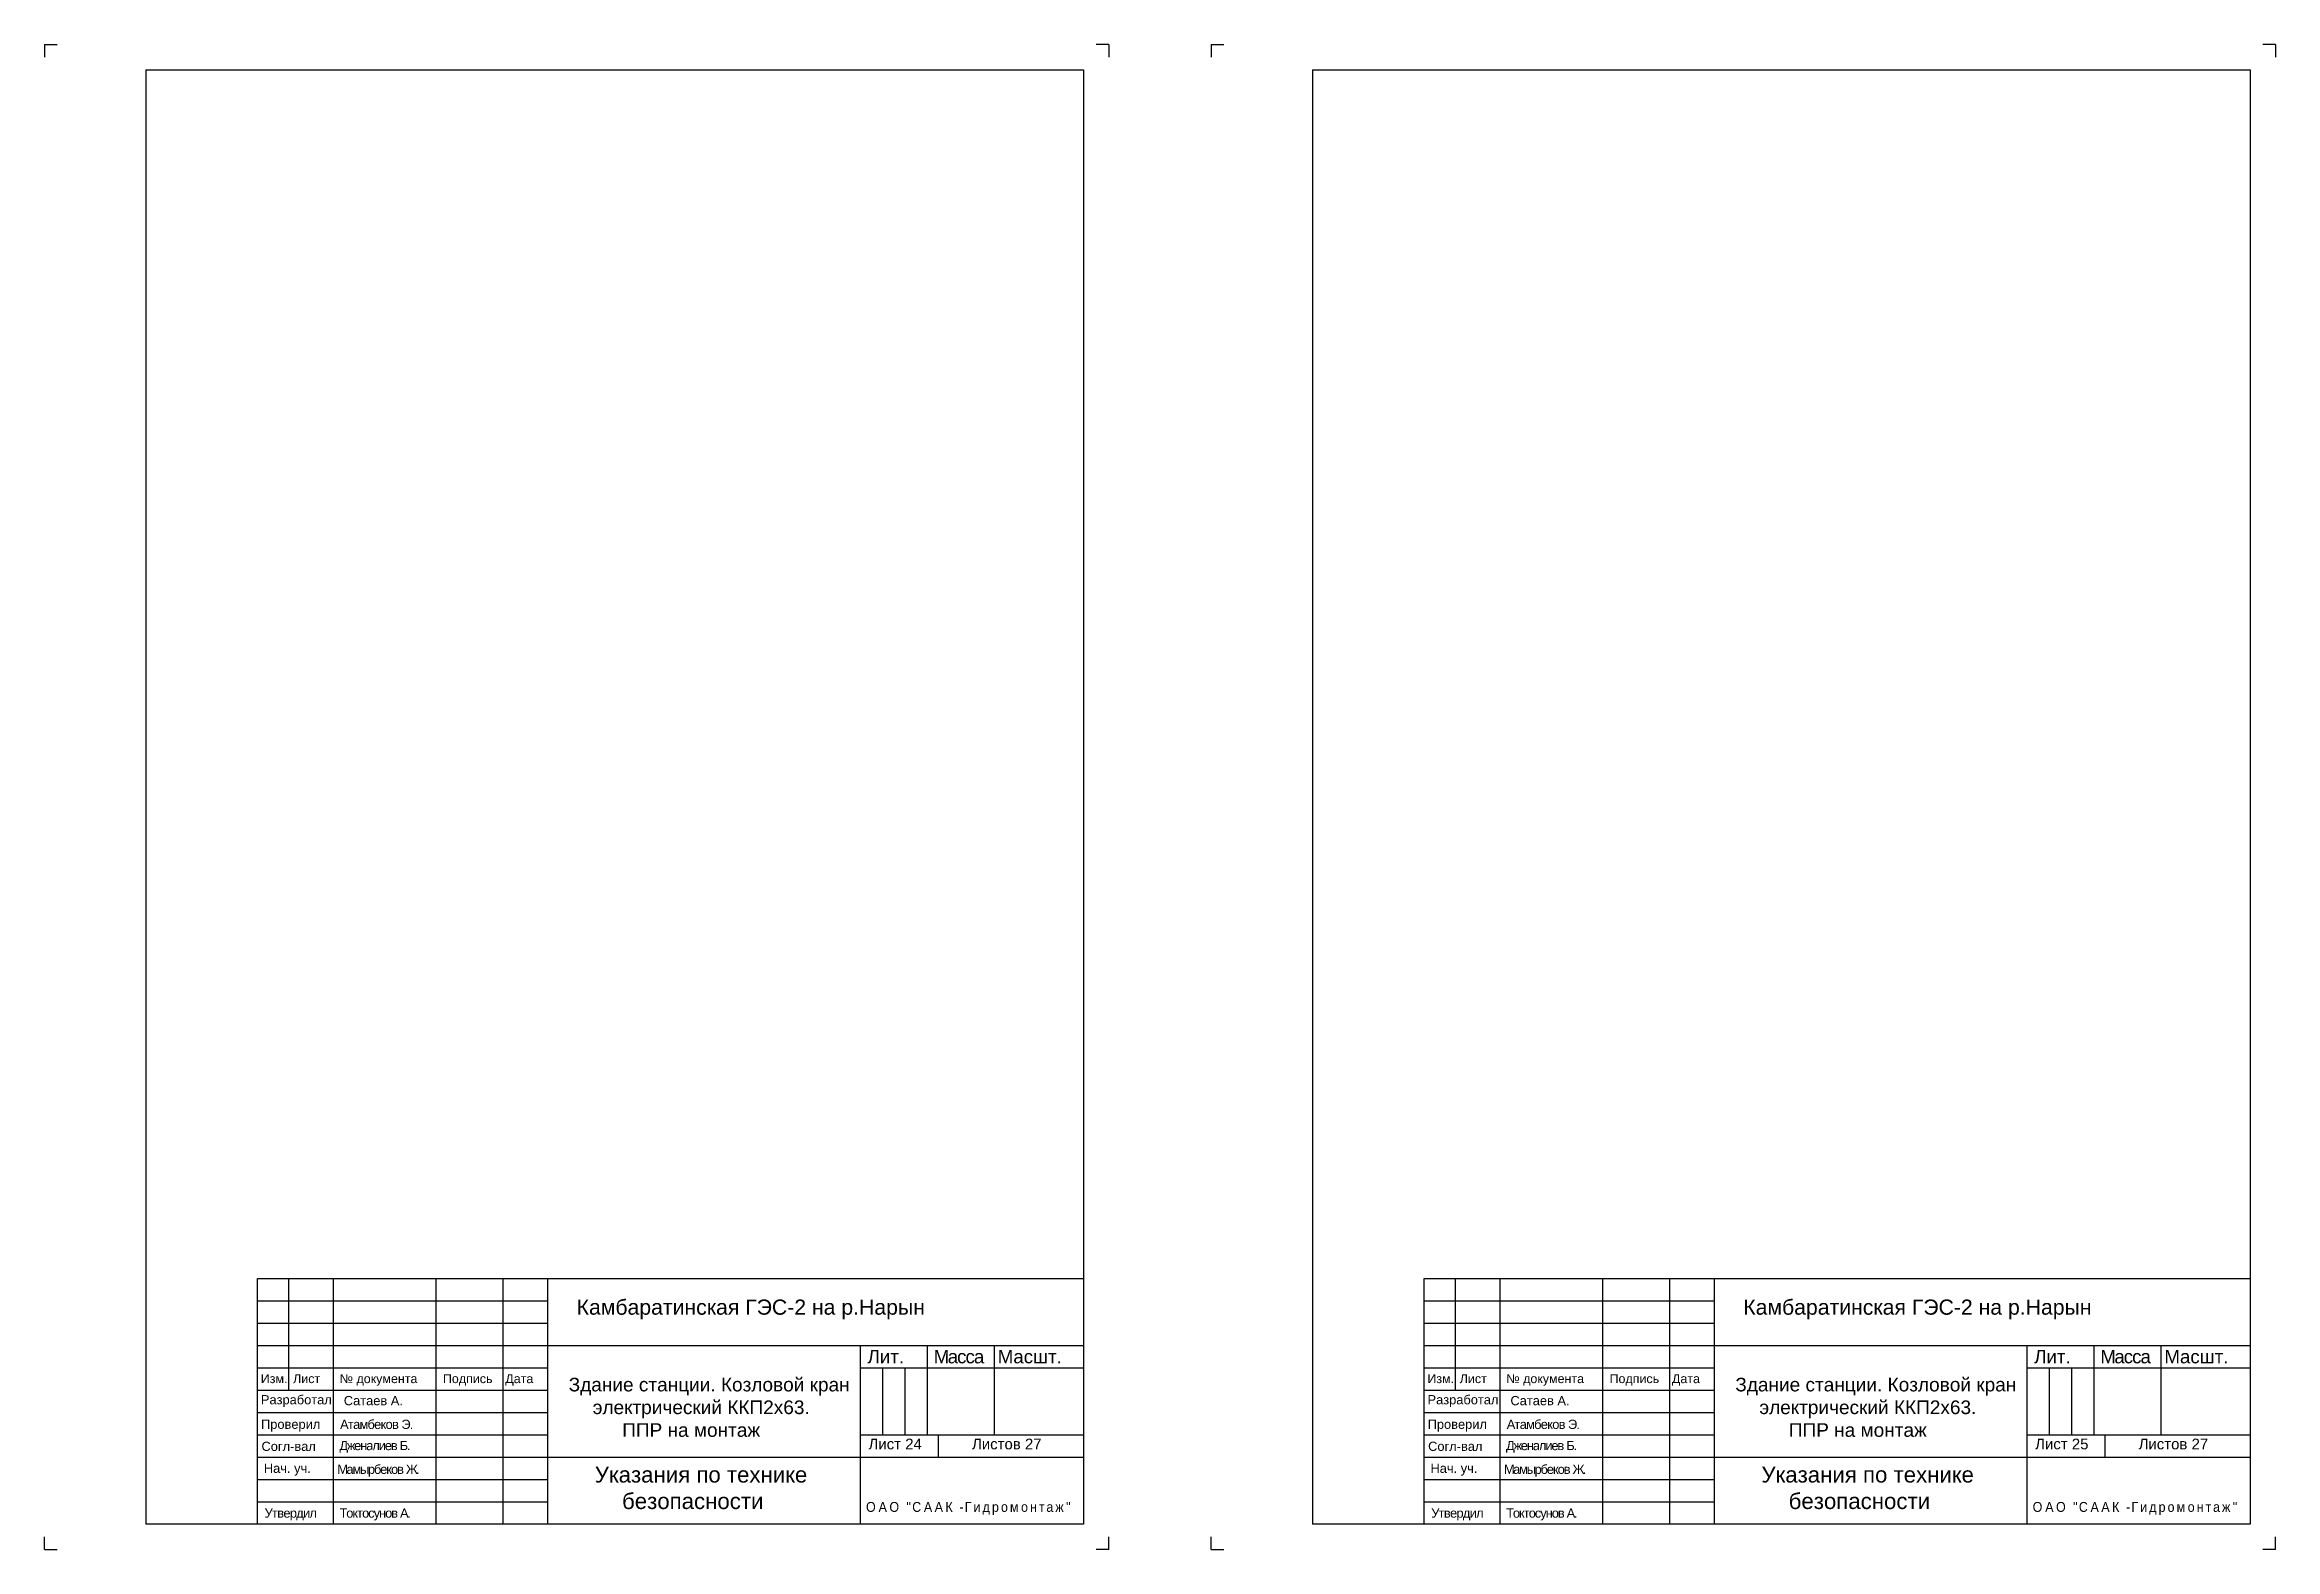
# Model space of a CAD drawing. Header units: millimetres. Extents: x 155577 to 993706, y -295114 to -113927.
# Drawn here: x 911737 to 950961, y -281433 to -254971 of the extents above; entities that cross this region are included whole.
import ezdxf

# ---------------------------------------------------------------- set-up
doc = ezdxf.new("R2010")
doc.units = ezdxf.units.MM
doc.styles.add('rom', font='times.ttf')
doc.styles.get("Standard").update_dxf_attribs({"font": 'arial.ttf'})

msp = doc.modelspace()

# ---------------------------------------------------------------- texts
at = {"attachment_point": 1}
for s, insert, char_height, width in [('Камбаратинская ГЭС-2 на р.Нарын', (921092.278, -277039.685), 266.87572, 9245.64126), ('Камбаратинская ГЭС-2 на р.Нарын', (941605.624, -277039.685), 266.87572, 9245.64126), ('{\\H1.5x;Лит.}', (926206.595, -277925.881), 156.98572, 731.31139), ('{\\H1.5x;\\T0.9;Масса}', (927369.807, -277925.881), 156.98572, 731.31139), ('{\\H1.5x;Масшт.}', (928495.932, -277925.881), 156.98572, 731.31139), ('{\\H1.5x;Лит.}', (946719.941, -277925.881), 156.98572, 731.31139), ('{\\H1.5x;\\T0.9;Масса}', (947883.153, -277925.881), 156.98572, 731.31139), ('{\\H1.5x;Масшт.}', (949009.278, -277925.881), 156.98572, 731.31139), ('Изм.', (915538.173, -278352.179), 156.9857, 1845.05403), ('Лист', (916105.846, -278352.179), 156.9857, 1845.05403), ('{\\fArial|b0|i0|c204|p34;№ документа}', (916924.484, -278352.179), 156.98572, 1845.05403), ('Подпись ', (918739.933, -278352.179), 156.9857, 953.74202), ('Дата', (919837.446, -278352.179), 156.9857, 435.13342), ('\\pi61.384;Здание станции. Козловой кран \\P\\pi484.99;электрический ККП2х63.\\P\\pi1002.6;ППР на монтаж', (920890.064, -278415.374), 239.59969, 5069.98199), ('Изм.', (936051.519, -278352.179), 156.9857, 1845.05403), ('Лист', (936619.193, -278352.179), 156.9857, 1845.05403), ('{\\fArial|b0|i0|c204|p34;№ документа}', (937437.83, -278352.179), 156.98572, 1845.05403), ('Подпись ', (939253.28, -278352.179), 156.9857, 953.74202), ('Дата', (940350.793, -278352.179), 156.9857, 435.13342), ('\\pi61.384;Здание станции. Козловой кран \\P\\pi484.99;электрический ККП2х63.\\P\\pi1002.6;ППР на монтаж', (941403.41, -278415.374), 239.59969, 5069.98199), ('Разработал', (915540.013, -278720.141), 161.7298, 921.85758), ('Сатаев А.', (916997.824, -278736.526), 161.7298, 1586.04363), ('Разработал', (936053.359, -278720.141), 161.7298, 921.85758), ('Сатаев А.', (937511.17, -278736.526), 161.7298, 1586.04363), ('Проверил', (915541.845, -279151.758), 161.7298, 921.85758), ('{\\T0.9;Атамбеков Э}.', (916932.609, -279153.903), 161.72979, 1701.31632), ('Проверил', (936055.191, -279151.758), 161.7298, 921.85758), ('{\\T0.9;Атамбеков Э}.', (937445.956, -279153.903), 161.72979, 1701.31632), ('Согл-вал', (915550.102, -279539.817), 161.7298, 921.85758), ('{\\T0.8;Дженалиев Б.}', (916920.516, -279526.426), 161.72979, 1697.87913), ('Лист 24', (926224.272, -279485.618), 188.3829, 1292.95867), ('Листов 27', (928043.082, -279485.618), 188.3829, 1292.95867), ('Согл-вал', (936063.449, -279539.817), 161.7298, 921.85758), ('{\\T0.8;Дженалиев Б.}', (937433.862, -279526.426), 161.72979, 1697.87913), ('Лист 25', (946737.618, -279485.618), 188.3829, 1292.95867), ('Листов 27', (948556.428, -279485.618), 188.3829, 1292.95867), ('Нач. уч.', (915591.601, -279925.709), 161.7298, 1246.02258), ('{\\T0.85;Мамырбеков Ж\\T0.75;.}', (916884.238, -279943.871), 161.72979, 1861.28928), ('\\pi161.2;Указания по технике \\P\\pi640.29;безопасности', (921249.763, -279978.04), 279.53297, 4147.36615), ('Нач. уч.', (936104.947, -279925.709), 161.7298, 1246.02258), ('{\\T0.85;Мамырбеков Ж\\T0.75;.}', (937397.584, -279943.871), 161.72979, 1861.28928), ('\\pi161.2;Указания по технике \\P\\pi640.29;безопасности', (941763.109, -279978.04), 279.53297, 4147.36615), ('{\\T0.9;Утвердил}', (915605.245, -280713.762), 161.72979, 921.85758), ('{\\T0.85;Токтосунов А.}', (916923.29, -280713.762), 161.72979, 1906.76167), ('{\\T0.9;Утвердил}', (936118.591, -280713.762), 161.72979, 921.85758), ('{\\T0.85;Токтосунов А.}', (937436.636, -280713.762), 161.72979, 1906.76167)]:
    msp.add_mtext(s, dxfattribs=dict(at, insert=insert, char_height=char_height, width=width))
at = {"linetype": 'Continuous', "char_height": 258.340685, "width": 3697.79128, "attachment_point": 5, "style": 'rom'}
for insert in [(927990.504, -280712.961), (948503.85, -280712.961)]:
    msp.add_mtext('{\\fArial|b0|i0|c204|p34;\\H0.6733x;\\W0.9;\\T1.3;ОАО "СААК \\fArial|b0|i0|c0|p34;-\\fArial|b0|i0|c204|p34;Гидромонтаж\\fArial|b0|i0|c0|p34;"\\Fsimplex|c0;\\H1.485x;\\Q12;\\T1; }', dxfattribs=dict(at, insert=insert))

# ---------------------------------------------------------------- blocks, each defined once
blk = doc.blocks.new('A4')
at = {"color": 4}
for p, q in [((839180.34, -1943.12), (839180.34, -1945.62)), ((839180.34, -1943.12), (839182.84, -1943.12)), ((839390.34, -1943.12), (839387.84, -1943.12)), ((839390.34, -1943.12), (839390.34, -1945.62)), ((839180.34, -2240.12), (839180.34, -2237.62)), ((839180.34, -2240.12), (839182.84, -2240.12)), ((839390.34, -2240.12), (839387.84, -2240.12)), ((839390.34, -2240.12), (839390.34, -2237.62))]:
    blk.add_line(p, q, dxfattribs=at)
for p, q in [((839200.34, -1948.12), (839200.34, -2235.12)), ((839200.34, -1948.12), (839385.34, -1948.12)), ((839385.34, -1948.12), (839385.34, -2235.12)), ((839385.34, -2235.12), (839200.34, -2235.12))]:
    blk.add_line(p, q)

# ---------------------------------------------------------------- linework, layer by layer
for p, q in [((915481.288, -280987.857), (915481.288, -276670.75)), ((915481.288, -276670.75), (930002.467, -276670.75)), ((916030.738, -278633.072), (916030.738, -276670.75)), ((916815.666, -280987.857), (916815.666, -276670.75)), ((918621.002, -280987.857), (918621.002, -276670.75)), ((919798.395, -280987.857), (919798.395, -276670.75)), ((920583.324, -280987.857), (920583.324, -276670.75)), ((935994.634, -280987.857), (935994.634, -276670.75)), ((935994.634, -276670.75), (950515.813, -276670.75)), ((936544.084, -278633.072), (936544.084, -276670.75)), ((937329.013, -280987.857), (937329.013, -276670.75)), ((939134.348, -280987.857), (939134.348, -276670.75)), ((940311.741, -280987.857), (940311.741, -276670.75)), ((941096.67, -280987.857), (941096.67, -276670.75)), ((915481.288, -277063.214), (920583.324, -277063.214)), ((935994.634, -277063.214), (941096.67, -277063.214)), ((915481.288, -277455.679), (920583.324, -277455.679)), ((935994.634, -277455.679), (941096.67, -277455.679)), ((915481.288, -277848.143), (930002.467, -277848.143)), ((915481.288, -277848.143), (930002.467, -277848.143)), ((926077.824, -277848.143), (926077.824, -280987.857)), ((927255.217, -277848.143), (927255.217, -279418)), ((928432.61, -277848.143), (928432.61, -279418)), ((930002.467, -277744.617), (930002.467, -280987.857)), ((935994.634, -277848.143), (950515.813, -277848.143)), ((935994.634, -277848.143), (950515.813, -277848.143)), ((946591.17, -277848.143), (946591.17, -280987.857)), ((947768.563, -277848.143), (947768.563, -279418)), ((948945.956, -277848.143), (948945.956, -279418)), ((950515.813, -277744.617), (950515.813, -280987.857)), ((915481.288, -278240.607), (920583.324, -278240.607)), ((926077.824, -278240.607), (930002.467, -278240.607)), ((926470.288, -278240.607), (926470.288, -279418)), ((926862.752, -278240.607), (926862.752, -279418)), ((935994.634, -278240.607), (941096.67, -278240.607)), ((946591.17, -278240.607), (950515.813, -278240.607)), ((946983.634, -278240.607), (946983.634, -279418)), ((947376.099, -278240.607), (947376.099, -279418)), ((915481.288, -278633.072), (920583.324, -278633.072)), ((915481.288, -278633.072), (920583.324, -278633.072)), ((935994.634, -278633.072), (941096.67, -278633.072)), ((935994.634, -278633.072), (941096.67, -278633.072)), ((915481.288, -279025.536), (920583.324, -279025.536)), ((915481.288, -279025.536), (920583.324, -279025.536)), ((935994.634, -279025.536), (941096.67, -279025.536)), ((935994.634, -279025.536), (941096.67, -279025.536)), ((915481.288, -279418), (920583.324, -279418)), ((926077.824, -279418), (930002.467, -279418)), ((927448.7, -279418), (927448.7, -279810.464)), ((935994.634, -279418), (941096.67, -279418)), ((946591.17, -279418), (950515.813, -279418)), ((947962.046, -279418), (947962.046, -279810.464)), ((915481.288, -279810.464), (930002.467, -279810.464)), ((935994.634, -279810.464), (950515.813, -279810.464)), ((915481.288, -280202.929), (920583.324, -280202.929)), ((915481.288, -280202.929), (920583.324, -280202.929)), ((935994.634, -280202.929), (941096.67, -280202.929)), ((935994.634, -280202.929), (941096.67, -280202.929)), ((915481.288, -280595.393), (920583.324, -280595.393)), ((935994.634, -280595.393), (941096.67, -280595.393))]:
    msp.add_line(p, q)

# ---------------------------------------------------------------- block references
at = {"color": 4, "xscale": 89.09999999997672, "yscale": 89.10000000000582, "zscale": 89.1}
for p in [(-73859231.5, -81838.302), (-73838718.154, -81838.302)]:
    msp.add_blockref('A4', p, dxfattribs=at)

msp.set_redraw_order([(e.dxf.handle, doc.entitydb.next_handle()) for e in msp.query("TEXT MTEXT ATTDEF DIMENSION ARC_DIMENSION")])  # texts and dimensions are drawn at this point

doc.saveas('drawing.dxf')
